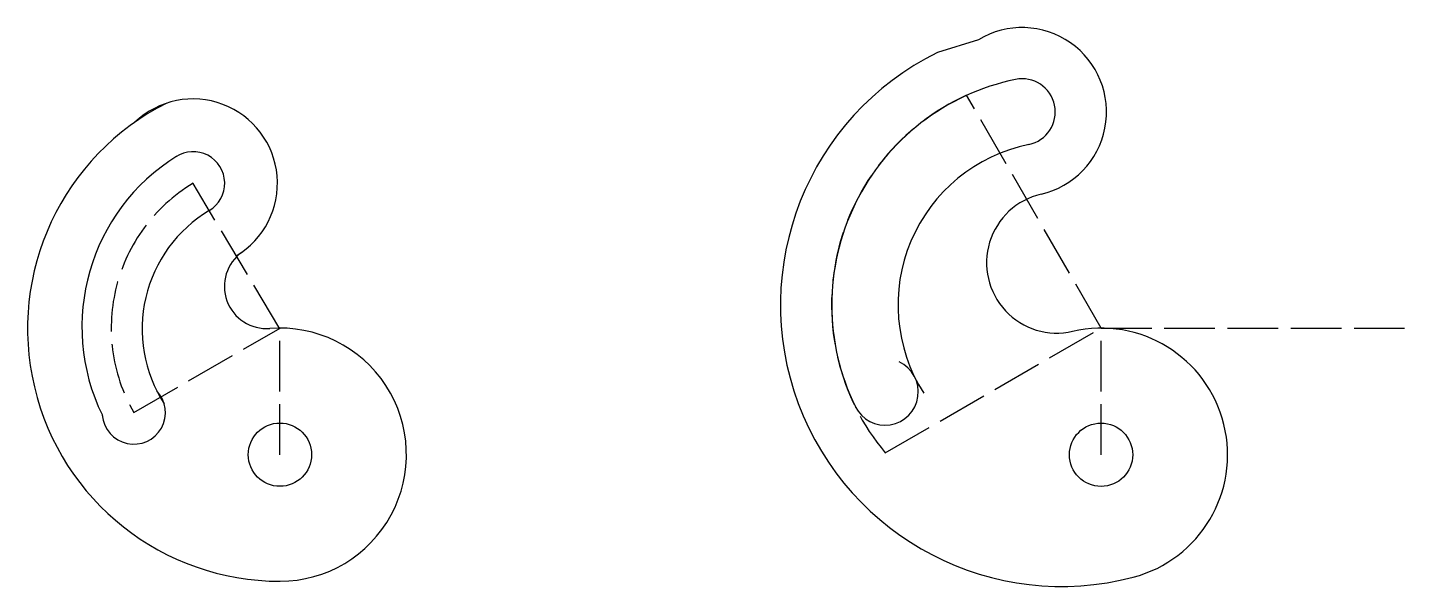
# Model space of a CAD drawing. Header units: millimetres. Extents: x 140 to 3730, y -255 to 211.
# Drawn here: x 3403.6 to 3730.1, y -223.5 to -91.1 of the extents above; entities that cross this region are included whole.
import ezdxf

# ---------------------------------------------------------------- set-up
doc = ezdxf.new("R2010")
doc.units = ezdxf.units.MM
doc.header["$MEASUREMENT"] = 0
doc.linetypes.add('ACAD_ISO02W100', pattern=[15, 12, -3])
doc.layers.add('Lines', color=6, linetype='ACAD_ISO02W100')

msp = doc.modelspace()

# ---------------------------------------------------------------- linework, layer by layer
msp.add_line((3629.11, -93.96), (3619.34, -97.01))
for centre in [(3463.44, -192.29), (3658.16, -192.31)]:
    msp.add_circle(centre, 7.5)
for centre, radius, start, end in [((3639.44, -111.09), 20, 282.9784, 121.099), ((3648.83, -156.82), 66.69, 476.2404, 644.7351), ((3648.83, -156.82), 54.54, 461.598, 566.1948), ((3639.44, -111.09), 7.86, 281.598, 461.598), ((3463.41, -162.47), 59.81, 116.5834, 270.0551), ((3442.85, -128), 20, 300.8113, 133.549), ((3442.85, -128), 7.5, 300.8113, 123.1585), ((3648.83, -156.82), 38.83, 461.598, 572.5868), ((3464.11, -162.02), 47.62, 121.8204, 206.0636), ((3647.68, -146.82), 16.67, 102.9784, 282.9784), ((3463.41, -162.47), 32.64, 120.8113, 212.9297), ((3460.27, -152.41), 10, 125.5172, 274.5348), ((3463.44, -192.29), 30, 270.0551, 94.5348), ((3658.16, -192.31), 30, 284.7351, 462.9784), ((3606.94, -177.43), 7.86, 206.1948, 424.8014), ((3428.8, -182.3), 7.5, 184.8979, 43.5045)]:
    msp.add_arc(centre, radius, start, end)
at = {"layer": 'Lines'}
for p, q in [((3658.16, -162.31), (3626.28, -107.12)), ((3463.41, -162.47), (3442.85, -128)), ((3428.81, -182.31), (3463.47, -162.29)), ((3463.44, -192.29), (3463.44, -162.29)), ((3463.44, -162.31), (3463.44, -162.29)), ((3606.98, -191.87), (3658.16, -162.31)), ((3658.16, -192.31), (3658.16, -162.31)), ((3658.16, -162.32), (3658.16, -162.31)), ((3658.16, -162.31), (3730.1, -162.31))]:
    msp.add_line(p, q, dxfattribs=at)
for centre, radius, start, end in [((3648.83, -156.82), 54.58, 474.3987, 579.9433), ((3463.44, -162.29), 40, 120.9824, 210.0324)]:
    msp.add_arc(centre, radius, start, end, dxfattribs=at)

doc.saveas('drawing.dxf')
